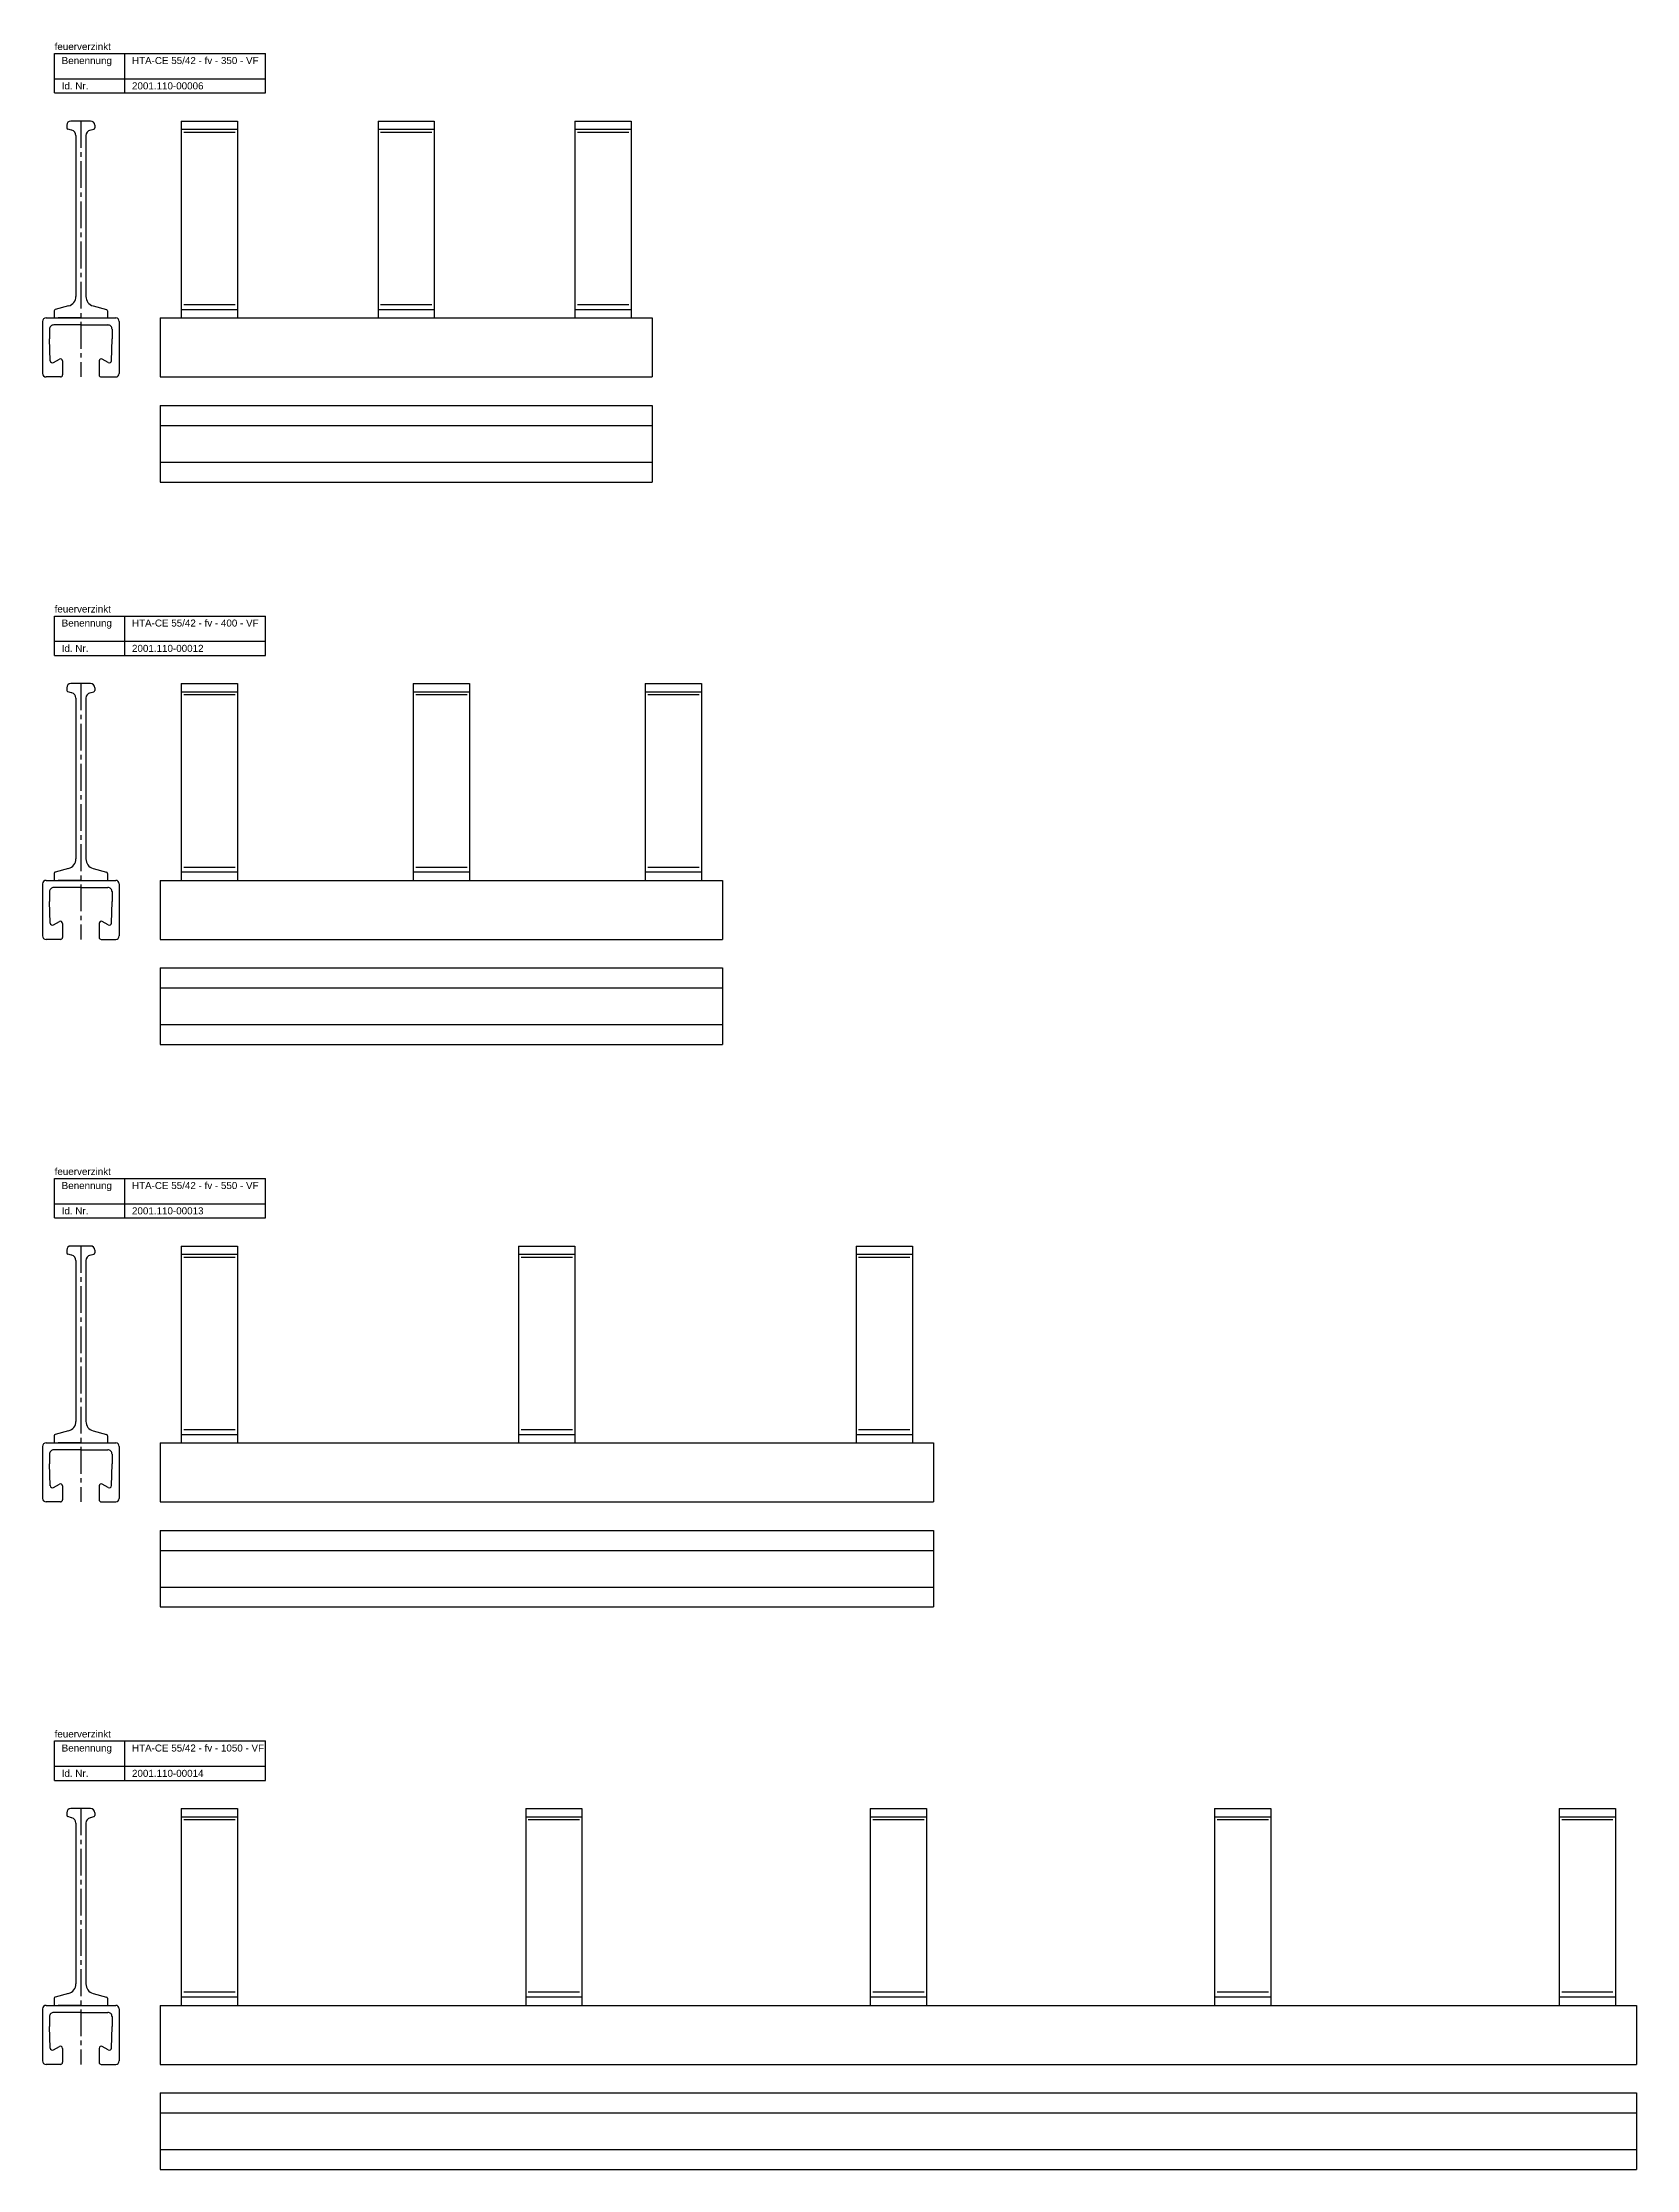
# Model space of a CAD drawing. Header units: millimetres. Extents: x 11325 to 17479, y -770 to 2743.
# Drawn here: x 11325 to 12459, y -370 to 1143 of the extents above; entities that cross this region are included whole.
import ezdxf

# ---------------------------------------------------------------- set-up
doc = ezdxf.new("R2010")
doc.units = ezdxf.units.MM
doc.header["$LTSCALE"] = 0.1
doc.linetypes.add('MITTE2', pattern=[28.575, 19.05, -3.175, 3.175, -3.175])
doc.layers.add('Halfen', color=2, linetype='CONTINUOUS')
doc.styles.add('ARIAL50', font='arial.ttf', dxfattribs={"height": 5})

msp = doc.modelspace()

# ---------------------------------------------------------------- texts
at = {"layer": 'Halfen', "style": 'ARIAL50'}
for s, p in [('feuerverzinkt', (11333.7, 1137.7)), ('Benennung', (11338.7, 1127.7)), ('HTA-CE 55/42 - fv - 350 - VF', (11388.7, 1127.7)), ('Id. Nr.', (11338.7, 1109.7)), ('2001.110-00006', (11388.7, 1109.7)), ('feuerverzinkt', (11333.7, 737.7)), ('Benennung', (11338.7, 727.7)), ('HTA-CE 55/42 - fv - 400 - VF', (11388.7, 727.7)), ('Id. Nr.', (11338.7, 709.7)), ('2001.110-00012', (11388.7, 709.7)), ('feuerverzinkt', (11333.7, 337.7)), ('HTA-CE 55/42 - fv - 550 - VF', (11388.7, 327.7)), ('Benennung', (11338.7, 327.7)), ('Id. Nr.', (11338.7, 309.7)), ('2001.110-00013', (11388.7, 309.7)), ('feuerverzinkt', (11333.7, -62.3)), ('Benennung', (11338.7, -72.3)), ('HTA-CE 55/42 - fv - 1050 - VF', (11388.7, -72.3)), ('Id. Nr.', (11338.7, -90.3)), ('2001.110-00014', (11388.7, -90.3))]:
    msp.add_text(s, height=5, dxfattribs=at).set_placement(p)

# ---------------------------------------------------------------- linework, layer by layer
at = {"layer": 'Halfen'}
for p, q in [((11333.7, 1135.2), (11483.7, 1135.2)), ((11333.7, 1107.2), (11333.7, 1135.2)), ((11383.7, 1107.2), (11383.7, 1135.2)), ((11483.7, 1107.2), (11483.7, 1135.2)), ((11333.7, 1117.2), (11483.7, 1117.2)), ((11333.7, 1107.2), (11483.7, 1107.2)), ((11342.3, 1084.2), (11342.3, 1082.3)), ((11345.8, 1080.6), (11343.1, 1081.4)), ((11359.3, 1087.2), (11345.3, 1087.2)), ((11348.8, 1076.8), (11348.8, 962.5)), ((11355.9, 1076.8), (11355.9, 962.5)), ((11358.8, 1080.6), (11361.6, 1081.4)), ((11362.3, 1084.2), (11362.3, 1082.3)), ((11423.7, 1087.2), (11463.7, 1087.2)), ((11423.7, 1087.2), (11423.7, 947.2)), ((11423.7, 1081.3), (11463.7, 1081.3)), ((11463.7, 1087.2), (11463.7, 947.2)), ((11563.7, 1087.2), (11603.7, 1087.2)), ((11563.7, 1087.2), (11563.7, 947.2)), ((11563.7, 1081.3), (11603.7, 1081.3)), ((11603.7, 1087.2), (11603.7, 947.2)), ((11703.7, 1087.2), (11743.7, 1087.2)), ((11703.7, 1087.2), (11703.7, 947.2)), ((11703.7, 1081.3), (11743.7, 1081.3)), ((11743.7, 1087.2), (11743.7, 947.2)), ((11343.6, 955.7), (11334.1, 953.1)), ((11361.1, 955.7), (11370.6, 953.1)), ((11423.7, 953.2), (11463.7, 953.2)), ((11563.7, 953.2), (11603.7, 953.2)), ((11703.7, 953.2), (11743.7, 953.2)), ((11325.1, 944.7), (11325.1, 915.2)), ((11327.6, 947.2), (11377.1, 947.2)), ((11330.1, 939.2), (11330.1, 932.2)), ((11352.3, 942.2), (11333.1, 942.2)), ((11333.3, 952.2), (11333.3, 947.2)), ((11352.3, 947.2), (11336.3, 947.2)), ((11352.3, 942.2), (11371.5, 942.2)), ((11371.3, 952.2), (11371.3, 947.2)), ((11374.5, 939.2), (11374.5, 932.2)), ((11379.6, 944.7), (11379.6, 915.2)), ((11408.7, 947.2), (11758.7, 947.2)), ((11408.7, 947.2), (11408.7, 905.2)), ((11708.7, 947.2), (11758.7, 947.2)), ((11758.7, 947.2), (11758.7, 905.2)), ((11330.6, 916.7), (11330.1, 932.2)), ((11374.1, 916.7), (11374.5, 932.2)), ((11325.1, 915.2), (11325.1, 907.7)), ((11332.8, 915.5), (11337.1, 917.9)), ((11339.3, 916.6), (11339.3, 906.7)), ((11365.3, 916.6), (11365.3, 906.7)), ((11371.8, 915.5), (11367.6, 917.9)), ((11379.6, 915.2), (11379.6, 907.7)), ((11337.8, 905.2), (11327.6, 905.2)), ((11366.8, 905.2), (11377.1, 905.2)), ((11408.7, 905.2), (11758.7, 905.2)), ((11708.7, 905.2), (11758.7, 905.2)), ((11408.7, 885), (11758.7, 885)), ((11408.7, 885), (11408.7, 830.5)), ((11758.7, 885), (11758.7, 830.5)), ((11408.7, 870.7), (11758.7, 870.7)), ((11408.7, 844.7), (11758.7, 844.7)), ((11408.7, 830.5), (11758.7, 830.5)), ((11333.7, 735.2), (11483.7, 735.2)), ((11333.7, 707.2), (11333.7, 735.2)), ((11383.7, 707.2), (11383.7, 735.2)), ((11483.7, 707.2), (11483.7, 735.2)), ((11333.7, 717.2), (11483.7, 717.2)), ((11333.7, 707.2), (11483.7, 707.2)), ((11342.3, 684.2), (11342.3, 682.3)), ((11345.8, 680.6), (11343.1, 681.4)), ((11359.3, 687.2), (11345.3, 687.2)), ((11358.8, 680.6), (11361.6, 681.4)), ((11362.3, 684.2), (11362.3, 682.3)), ((11423.7, 687.2), (11463.7, 687.2)), ((11423.7, 687.2), (11423.7, 547.2)), ((11423.7, 681.3), (11463.7, 681.3)), ((11463.7, 687.2), (11463.7, 547.2)), ((11588.7, 687.2), (11628.7, 687.2)), ((11588.7, 687.2), (11588.7, 547.2)), ((11588.7, 681.3), (11628.7, 681.3)), ((11628.7, 687.2), (11628.7, 547.2)), ((11753.7, 687.2), (11793.7, 687.2)), ((11753.7, 687.2), (11753.7, 547.2)), ((11753.7, 681.3), (11793.7, 681.3)), ((11793.7, 687.2), (11793.7, 547.2)), ((11348.8, 676.8), (11348.8, 562.5)), ((11355.9, 676.8), (11355.9, 562.5)), ((11325.1, 544.7), (11325.1, 515.2)), ((11327.6, 547.2), (11377.1, 547.2)), ((11333.3, 552.2), (11333.3, 547.2)), ((11343.6, 555.7), (11334.1, 553.1)), ((11352.3, 547.2), (11336.3, 547.2)), ((11361.1, 555.7), (11370.6, 553.1)), ((11371.3, 552.2), (11371.3, 547.2)), ((11379.6, 544.7), (11379.6, 515.2)), ((11408.7, 547.2), (11808.7, 547.2)), ((11408.7, 547.2), (11408.7, 505.2)), ((11423.7, 553.2), (11463.7, 553.2)), ((11588.7, 553.2), (11628.7, 553.2)), ((11753.7, 553.2), (11793.7, 553.2)), ((11758.7, 547.2), (11808.7, 547.2)), ((11808.7, 547.2), (11808.7, 505.2)), ((11330.1, 539.2), (11330.1, 532.2)), ((11330.6, 516.7), (11330.1, 532.2)), ((11352.3, 542.2), (11333.1, 542.2)), ((11352.3, 542.2), (11371.5, 542.2)), ((11374.1, 516.7), (11374.5, 532.2)), ((11374.5, 539.2), (11374.5, 532.2)), ((11325.1, 515.2), (11325.1, 507.7)), ((11332.8, 515.5), (11337.1, 517.9)), ((11339.3, 516.6), (11339.3, 506.7)), ((11365.3, 516.6), (11365.3, 506.7)), ((11371.8, 515.5), (11367.6, 517.9)), ((11379.6, 515.2), (11379.6, 507.7)), ((11337.8, 505.2), (11327.6, 505.2)), ((11366.8, 505.2), (11377.1, 505.2)), ((11408.7, 505.2), (11808.7, 505.2)), ((11758.7, 505.2), (11808.7, 505.2)), ((11408.7, 485), (11808.7, 485)), ((11408.7, 485), (11408.7, 430.5)), ((11808.7, 485), (11808.7, 430.5)), ((11408.7, 470.7), (11808.7, 470.7)), ((11408.7, 444.7), (11808.7, 444.7)), ((11408.7, 430.5), (11808.7, 430.5)), ((11333.7, 335.2), (11483.7, 335.2)), ((11333.7, 307.2), (11333.7, 335.2)), ((11383.7, 307.2), (11383.7, 335.2)), ((11483.7, 307.2), (11483.7, 335.2)), ((11333.7, 317.2), (11483.7, 317.2)), ((11333.7, 307.2), (11483.7, 307.2)), ((11342.3, 284.2), (11342.3, 282.3)), ((11345.8, 280.6), (11343.1, 281.4)), ((11359.3, 287.2), (11345.3, 287.2)), ((11348.8, 276.8), (11348.8, 162.5)), ((11355.9, 276.8), (11355.9, 162.5)), ((11358.8, 280.6), (11361.6, 281.4)), ((11362.3, 284.2), (11362.3, 282.3)), ((11423.7, 287.2), (11463.7, 287.2)), ((11423.7, 287.2), (11423.7, 147.2)), ((11423.7, 281.3), (11463.7, 281.3)), ((11463.7, 287.2), (11463.7, 147.2)), ((11663.7, 287.2), (11703.7, 287.2)), ((11663.7, 287.2), (11663.7, 147.2)), ((11663.7, 281.3), (11703.7, 281.3)), ((11703.7, 287.2), (11703.7, 147.2)), ((11903.7, 287.2), (11943.7, 287.2)), ((11903.7, 287.2), (11903.7, 147.2)), ((11903.7, 281.3), (11943.7, 281.3)), ((11943.7, 287.2), (11943.7, 147.2)), ((11333.3, 152.2), (11333.3, 147.2)), ((11343.6, 155.7), (11334.1, 153.1)), ((11361.1, 155.7), (11370.6, 153.1)), ((11371.3, 152.2), (11371.3, 147.2)), ((11423.7, 153.2), (11463.7, 153.2)), ((11663.7, 153.2), (11703.7, 153.2)), ((11903.7, 153.2), (11943.7, 153.2)), ((11325.1, 144.7), (11325.1, 115.2)), ((11327.6, 147.2), (11377.1, 147.2)), ((11330.1, 139.2), (11330.1, 132.2)), ((11352.3, 142.2), (11333.1, 142.2)), ((11352.3, 147.2), (11336.3, 147.2)), ((11352.3, 142.2), (11371.5, 142.2)), ((11374.5, 139.2), (11374.5, 132.2)), ((11379.6, 144.7), (11379.6, 115.2)), ((11408.7, 147.2), (11958.7, 147.2)), ((11408.7, 147.2), (11408.7, 105.2)), ((11908.7, 147.2), (11958.7, 147.2)), ((11958.7, 147.2), (11958.7, 105.2)), ((11330.6, 116.7), (11330.1, 132.2)), ((11374.1, 116.7), (11374.5, 132.2)), ((11325.1, 115.2), (11325.1, 107.7)), ((11332.8, 115.5), (11337.1, 117.9)), ((11339.3, 116.6), (11339.3, 106.7)), ((11365.3, 116.6), (11365.3, 106.7)), ((11371.8, 115.5), (11367.6, 117.9)), ((11379.6, 115.2), (11379.6, 107.7)), ((11337.8, 105.2), (11327.6, 105.2)), ((11366.8, 105.2), (11377.1, 105.2)), ((11408.7, 105.2), (11958.7, 105.2)), ((11908.7, 105.2), (11958.7, 105.2)), ((11408.7, 85), (11958.7, 85)), ((11408.7, 85), (11408.7, 30.5)), ((11958.7, 85), (11958.7, 30.5)), ((11408.7, 70.7), (11958.7, 70.7)), ((11408.7, 44.7), (11958.7, 44.7)), ((11408.7, 30.5), (11958.7, 30.5)), ((11333.7, -64.8), (11483.7, -64.8)), ((11333.7, -92.8), (11333.7, -64.8)), ((11383.7, -92.8), (11383.7, -64.8)), ((11483.7, -92.8), (11483.7, -64.8)), ((11333.7, -82.8), (11483.7, -82.8)), ((11333.7, -92.8), (11483.7, -92.8)), ((11342.3, -115.8), (11342.3, -117.7)), ((11345.8, -119.4), (11343.1, -118.6)), ((11359.3, -112.8), (11345.3, -112.8)), ((11358.8, -119.4), (11361.6, -118.6)), ((11362.3, -115.8), (11362.3, -117.7)), ((11423.7, -112.8), (11463.7, -112.8)), ((11423.7, -112.8), (11423.7, -252.8)), ((11423.7, -118.7), (11463.7, -118.7)), ((11463.7, -112.8), (11463.7, -252.8)), ((11668.7, -112.8), (11708.7, -112.8)), ((11668.7, -112.8), (11668.7, -252.8)), ((11668.7, -118.7), (11708.7, -118.7)), ((11708.7, -112.8), (11708.7, -252.8)), ((11913.7, -112.8), (11953.7, -112.8)), ((11913.7, -112.8), (11913.7, -252.8)), ((11913.7, -118.7), (11953.7, -118.7)), ((11953.7, -112.8), (11953.7, -252.8)), ((12158.7, -112.8), (12198.7, -112.8)), ((12158.7, -112.8), (12158.7, -252.8)), ((12158.7, -118.7), (12198.7, -118.7)), ((12198.7, -112.8), (12198.7, -252.8)), ((12403.7, -112.8), (12443.7, -112.8)), ((12403.7, -112.8), (12403.7, -252.8)), ((12403.7, -118.7), (12443.7, -118.7)), ((12443.7, -112.8), (12443.7, -252.8)), ((11348.8, -123.2), (11348.8, -237.5)), ((11355.9, -123.2), (11355.9, -237.5)), ((11325.1, -255.3), (11325.1, -284.8)), ((11327.6, -252.8), (11377.1, -252.8)), ((11333.3, -247.8), (11333.3, -252.8)), ((11343.6, -244.3), (11334.1, -246.9)), ((11352.3, -252.8), (11336.3, -252.8)), ((11361.1, -244.3), (11370.6, -246.9)), ((11371.3, -247.8), (11371.3, -252.8)), ((11379.6, -255.3), (11379.6, -284.8)), ((11408.7, -252.8), (12458.7, -252.8)), ((11408.7, -252.8), (11408.7, -294.8)), ((11423.7, -246.8), (11463.7, -246.8)), ((11668.7, -246.8), (11708.7, -246.8)), ((11913.7, -246.8), (11953.7, -246.8)), ((12158.7, -246.8), (12198.7, -246.8)), ((12403.7, -246.8), (12443.7, -246.8)), ((12408.7, -252.8), (12458.7, -252.8)), ((12458.7, -252.8), (12458.7, -294.8)), ((11330.1, -260.8), (11330.1, -267.8)), ((11330.6, -283.3), (11330.1, -267.8)), ((11352.3, -257.8), (11333.1, -257.8)), ((11352.3, -257.8), (11371.5, -257.8)), ((11374.1, -283.3), (11374.5, -267.8)), ((11374.5, -260.8), (11374.5, -267.8)), ((11325.1, -284.8), (11325.1, -292.3)), ((11332.8, -284.5), (11337.1, -282.1)), ((11339.3, -283.4), (11339.3, -293.3)), ((11365.3, -283.4), (11365.3, -293.3)), ((11371.8, -284.5), (11367.6, -282.1)), ((11379.6, -284.8), (11379.6, -292.3)), ((11337.8, -294.8), (11327.6, -294.8)), ((11366.8, -294.8), (11377.1, -294.8)), ((11408.7, -294.8), (12458.7, -294.8)), ((12408.7, -294.8), (12458.7, -294.8)), ((11408.7, -315), (12458.7, -315)), ((11408.7, -315), (11408.7, -369.5)), ((12458.7, -315), (12458.7, -369.5)), ((11408.7, -329.3), (12458.7, -329.3)), ((11408.7, -355.3), (12458.7, -355.3)), ((11408.7, -369.5), (12458.7, -369.5))]:
    msp.add_line(p, q, dxfattribs=at)
at = {"layer": 'Halfen', "color": 1, "linetype": 'MITTE2', "ltscale": 10}
for p, q in [((11352.3, 1087.2), (11352.3, 905.2)), ((11352.3, 687.2), (11352.3, 505.2)), ((11352.3, 287.2), (11352.3, 105.2)), ((11352.3, -112.8), (11352.3, -294.8))]:
    msp.add_line(p, q, dxfattribs=at)
at = {"layer": 'Halfen', "color": 1}
for p, q in [((11425.5, 1079.3), (11462, 1079.3)), ((11565.5, 1079.3), (11602, 1079.3)), ((11705.5, 1079.3), (11742, 1079.3)), ((11425.5, 956.7), (11462, 956.7)), ((11565.5, 956.7), (11602, 956.7)), ((11705.5, 956.7), (11742, 956.7)), ((11425.5, 679.3), (11462, 679.3)), ((11590.5, 679.3), (11627, 679.3)), ((11755.5, 679.3), (11792, 679.3)), ((11425.5, 556.7), (11462, 556.7)), ((11590.5, 556.7), (11627, 556.7)), ((11755.5, 556.7), (11792, 556.7)), ((11425.5, 279.3), (11462, 279.3)), ((11665.5, 279.3), (11702, 279.3)), ((11905.5, 279.3), (11942, 279.3)), ((11425.5, 156.7), (11462, 156.7)), ((11665.5, 156.7), (11702, 156.7)), ((11905.5, 156.7), (11942, 156.7)), ((11425.5, -120.7), (11462, -120.7)), ((11670.5, -120.7), (11707, -120.7)), ((11915.5, -120.7), (11952, -120.7)), ((12160.5, -120.7), (12197, -120.7)), ((12405.5, -120.7), (12442, -120.7)), ((11425.5, -243.3), (11462, -243.3)), ((11670.5, -243.3), (11707, -243.3)), ((11915.5, -243.3), (11952, -243.3)), ((12160.5, -243.3), (12197, -243.3)), ((12405.5, -243.3), (12442, -243.3))]:
    msp.add_line(p, q, dxfattribs=at)
at = {"layer": 'Halfen'}
for centre, radius, start, end in [((11345.3, 1084.2), 3, 90, 180), ((11343.3, 1082.3), 1, 180, 255), ((11344.8, 1076.8), 4, 0, 75), ((11359.9, 1076.8), 4, 105, 180), ((11359.3, 1084.2), 3, 0, 90), ((11361.3, 1082.3), 1, 285, 0), ((11334.3, 952.2), 1, 105, 180), ((11341.8, 962.5), 7, 285, 0), ((11362.9, 962.5), 7, 180, 255), ((11370.3, 952.2), 1, 0, 75), ((11327.6, 944.7), 2.5, 90, 180), ((11333.1, 939.2), 3, 90, 181.1927), ((11371.5, 939.2), 3, 358.8073, 90), ((11377.1, 944.7), 2.5, 0, 90), ((11327.6, 907.7), 2.5, 180, 270), ((11332.1, 916.8), 1.5, 181.1927, 300), ((11337.8, 916.6), 1.5, 0, 120), ((11366.8, 916.6), 1.5, 60, 180), ((11372.6, 916.8), 1.5, 240, 358.8073), ((11377.1, 907.7), 2.5, 270, 0), ((11337.8, 906.7), 1.5, 270, 0), ((11366.8, 906.7), 1.5, 180, 270), ((11345.3, 684.2), 3, 90, 180), ((11343.3, 682.3), 1, 180, 255), ((11359.3, 684.2), 3, 0, 90), ((11361.3, 682.3), 1, 285, 0), ((11344.8, 676.8), 4, 0, 75), ((11359.9, 676.8), 4, 105, 180), ((11341.8, 562.5), 7, 285, 0), ((11362.9, 562.5), 7, 180, 255), ((11327.6, 544.7), 2.5, 90, 180), ((11334.3, 552.2), 1, 105, 180), ((11370.3, 552.2), 1, 0, 75), ((11377.1, 544.7), 2.5, 0, 90), ((11333.1, 539.2), 3, 90, 181.1927), ((11371.5, 539.2), 3, 358.8073, 90), ((11332.1, 516.8), 1.5, 181.1927, 300), ((11337.8, 516.6), 1.5, 0, 120), ((11366.8, 516.6), 1.5, 60, 180), ((11372.6, 516.8), 1.5, 240, 358.8073), ((11327.6, 507.7), 2.5, 180, 270), ((11337.8, 506.7), 1.5, 270, 0), ((11366.8, 506.7), 1.5, 180, 270), ((11377.1, 507.7), 2.5, 270, 0), ((11345.3, 284.2), 3, 90, 180), ((11343.3, 282.3), 1, 180, 255), ((11344.8, 276.8), 4, 0, 75), ((11359.9, 276.8), 4, 105, 180), ((11359.3, 284.2), 3, 0, 90), ((11361.3, 282.3), 1, 285, 0), ((11334.3, 152.2), 1, 105, 180), ((11341.8, 162.5), 7, 285, 0), ((11362.9, 162.5), 7, 180, 255), ((11370.3, 152.2), 1, 0, 75), ((11327.6, 144.7), 2.5, 90, 180), ((11333.1, 139.2), 3, 90, 181.1927), ((11371.5, 139.2), 3, 358.8073, 90), ((11377.1, 144.7), 2.5, 0, 90), ((11327.6, 107.7), 2.5, 180, 270), ((11332.1, 116.8), 1.5, 181.1927, 300), ((11337.8, 116.6), 1.5, 0, 120), ((11337.8, 106.7), 1.5, 270, 0), ((11366.8, 116.6), 1.5, 60, 180), ((11366.8, 106.7), 1.5, 180, 270), ((11372.6, 116.8), 1.5, 240, 358.8073), ((11377.1, 107.7), 2.5, 270, 0), ((11345.3, -115.8), 3, 90, 180), ((11343.3, -117.7), 1, 180, 255), ((11344.8, -123.2), 4, 0, 75), ((11359.9, -123.2), 4, 105, 180), ((11359.3, -115.8), 3, 0, 90), ((11361.3, -117.7), 1, 285, 0), ((11341.8, -237.5), 7, 285, 0), ((11362.9, -237.5), 7, 180, 255), ((11327.6, -255.3), 2.5, 90, 180), ((11334.3, -247.8), 1, 105, 180), ((11370.3, -247.8), 1, 0, 75), ((11377.1, -255.3), 2.5, 0, 90), ((11333.1, -260.8), 3, 90, 181.1927), ((11371.5, -260.8), 3, 358.8073, 90), ((11332.1, -283.2), 1.5, 181.1927, 300), ((11337.8, -283.4), 1.5, 0, 120), ((11366.8, -283.4), 1.5, 60, 180), ((11372.6, -283.2), 1.5, 240, 358.8073), ((11327.6, -292.3), 2.5, 180, 270), ((11337.8, -293.3), 1.5, 270, 0), ((11366.8, -293.3), 1.5, 180, 270), ((11377.1, -292.3), 2.5, 270, 0)]:
    msp.add_arc(centre, radius, start, end, dxfattribs=at)

msp.set_redraw_order([(e.dxf.handle, doc.entitydb.next_handle()) for e in msp.query("TEXT MTEXT ATTDEF DIMENSION ARC_DIMENSION")])  # texts and dimensions are drawn at this point

doc.saveas('drawing.dxf')
